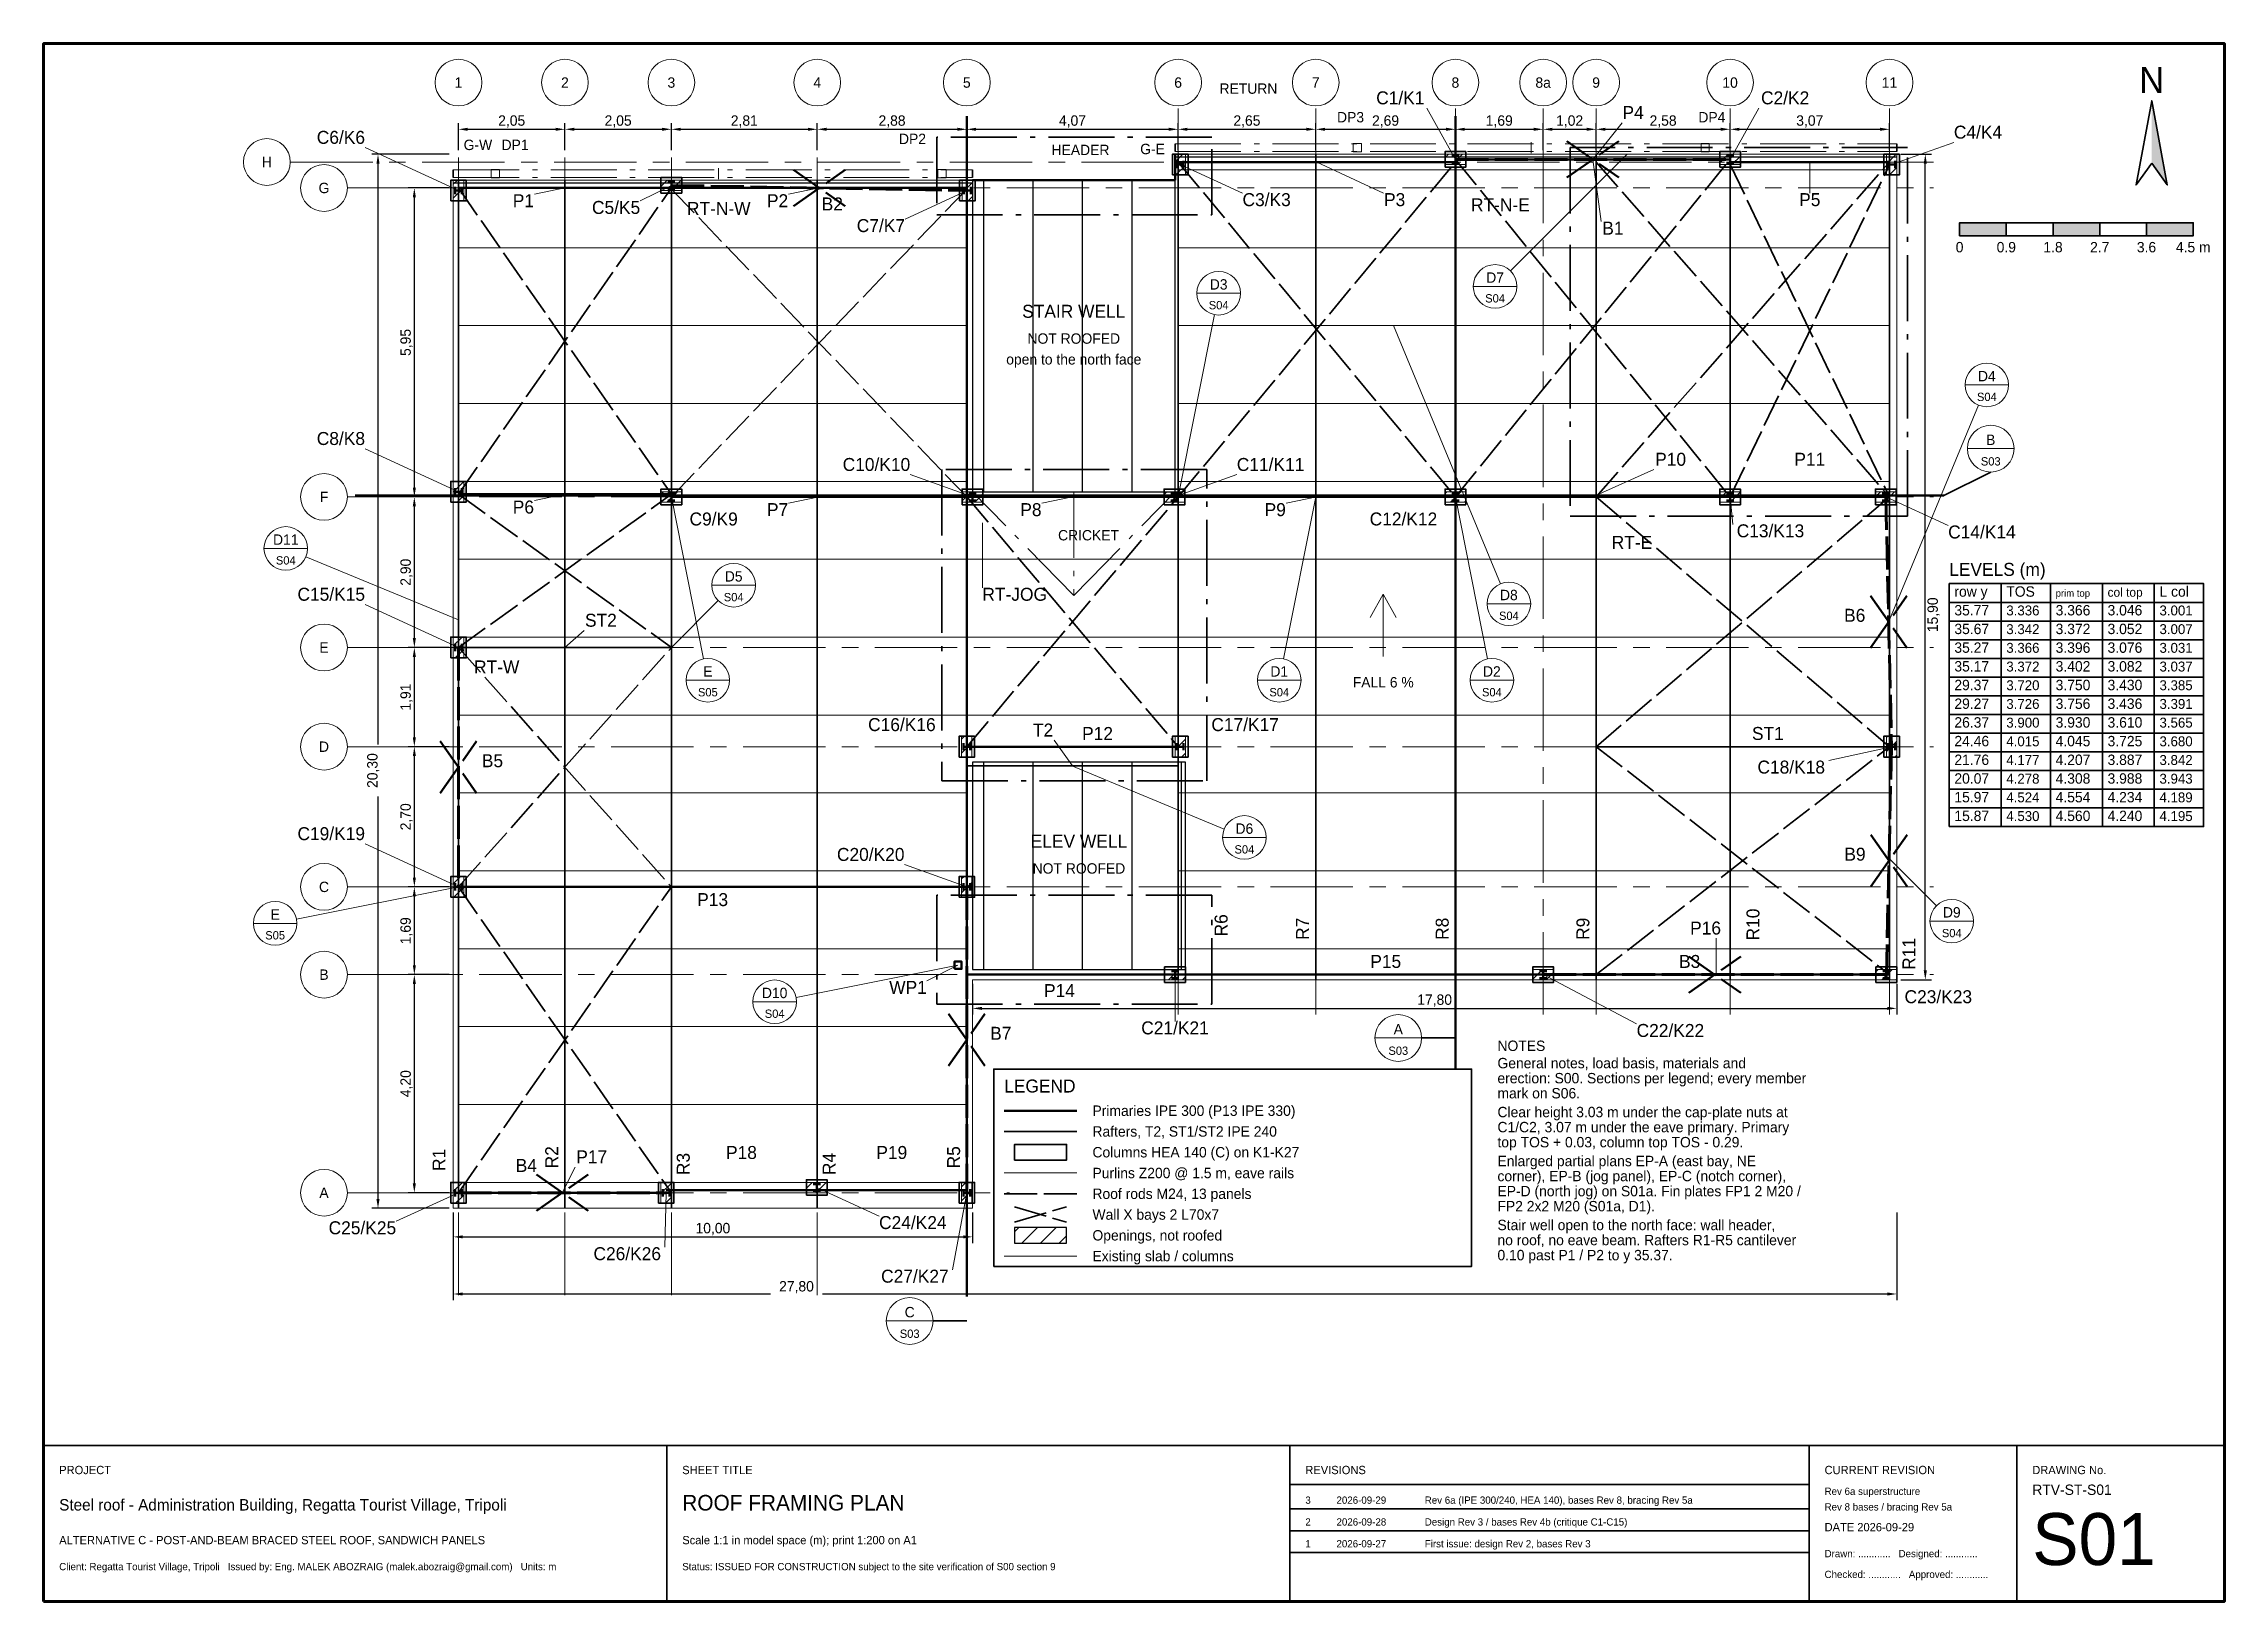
# Model space of a CAD drawing. Header units: metres. Extents: x 10 to 452, y 8 to 38.
# Drawn here: x 60 to 102, y 8 to 38 of the extents above; entities that cross this region are included whole.
import ezdxf
from ezdxf.enums import TextEntityAlignment as Align

# ---------------------------------------------------------------- set-up
doc = ezdxf.new("R2010")
doc.units = ezdxf.units.M
doc.header["$LTSCALE"] = 0.5
for name, pattern in [('CENTER', [5.08, 3.175, -0.635, 0.635, -0.635]), ('DASHDOT', [3.556, 2.54, -0.508, 0, -0.508]), ('DASHED', [1.524, 1.27, -0.254])]:
    doc.linetypes.add(name, pattern=pattern)
for name, color, linetype, lineweight in [('S-BRACE', 6, 'DASHED', 35), ('S-COL', 5, 'CONTINUOUS', 35), ('S-DETAIL', 7, 'CONTINUOUS', 25), ('S-DIM', 2, 'CONTINUOUS', 13), ('S-DRAIN', 4, 'DASHDOT', 18), ('S-EXIST', 8, 'CONTINUOUS', 15), ('S-GRID', 9, 'CENTER', 13), ('S-HATCH', 8, 'CONTINUOUS', 9), ('S-LEADER', 7, 'CONTINUOUS', 13), ('S-OPEN', 8, 'CONTINUOUS', 25), ('S-PRIM', 1, 'CONTINUOUS', 50), ('S-PURL', 4, 'CONTINUOUS', 15), ('S-RAFT', 3, 'CONTINUOUS', 35), ('S-TEXT-DIM', 7, 'CONTINUOUS', 18), ('S-TEXT-MEMBER', 7, 'CONTINUOUS', 18), ('S-TEXT-NOTE', 7, 'CONTINUOUS', 18), ('S-TITLE', 7, 'CONTINUOUS', 35)]:
    doc.layers.add(name, color=color, linetype=linetype, lineweight=lineweight)
doc.dimstyles.new('S-M', dxfattribs={"dimtxt": 0.2, "dimasz": 0.18, "dimexe": 0.12, "dimexo": 0.08, "dimgap": 0.05, "dimtad": 1, "dimzin": 0, "dimtxsty": 'Standard', "dimcen": 2.5, "dimclrd": 2, "dimclre": 2, "dimclrt": 7, "dimazin": 3, "dimtfac": 1, "dimtmove": 0, "dimatfit": 3, "dimlwd": -3})

msp = doc.modelspace()

# ---------------------------------------------------------------- texts
at = {"layer": 'S-TEXT-DIM'}
for s, p in [('1', (67.99, 37.25)), ('2', (70.04, 37.25)), ('3', (72.09, 37.25)), ('4', (74.9, 37.25)), ('5', (77.78, 37.25)), ('6', (81.85, 37.25)), ('7', (84.5, 37.25)), ('8', (87.19, 37.25)), ('8a', (88.88, 37.25)), ('9', (89.9, 37.25)), ('10', (92.48, 37.25)), ('11', (95.55, 37.25)), ('H', (64.3, 35.72)), ('G', (65.4, 35.22)), ('F', (65.4, 29.27)), ('E', (65.4, 26.37)), ('D', (65.4, 24.46)), ('C', (65.4, 21.76)), ('B', (65.4, 20.07)), ('A', (65.4, 15.87))]:
    msp.add_text(s, height=0.2, dxfattribs=at).set_placement(p, align=Align.MIDDLE_CENTER)
for s, height, p in [('RETURN', 0.2, (83.2042, 37.0342)), ('DP3', 0.2, (85.1706, 36.483)), ('DP4', 0.2, (92.1294, 36.483)), ('DP2', 0.2, (76.7343, 36.0657)), ('HEADER', 0.2, (79.9694, 35.853)), ('G-E', 0.2, (81.357, 35.8706)), ('0', 0.2, (96.9, 33.98)), ('0.9', 0.2, (97.8, 33.98)), ('1.8', 0.2, (98.7, 33.98)), ('2.7', 0.2, (99.6, 33.98)), ('3.6', 0.2, (100.5, 33.98)), ('4.5 m', 0.2, (101.4, 33.98)), ('D3', 0.2, (82.6304, 33.2631)), ('D7', 0.2, (87.9544, 33.3944)), ('S04', 0.16, (82.6304, 32.8831)), ('S04', 0.16, (87.9544, 33.0144)), ('D4', 0.2, (97.4251, 31.497)), ('S04', 0.16, (97.4251, 31.117)), ('B', 0.2, (97.5, 30.27)), ('S03', 0.16, (97.5, 29.875)), ('CRICKET', 0.2, (80.1247, 28.4325)), ('D11', 0.2, (64.664, 28.3477)), ('S04', 0.16, (64.664, 27.9677)), ('D5', 0.2, (73.29, 27.64)), ('S04', 0.16, (73.29, 27.26)), ('D8', 0.2, (88.2196, 27.2815)), ('S04', 0.16, (88.2196, 26.9015)), ('E', 0.2, (72.7923, 25.8092)), ('D1', 0.2, (83.7977, 25.8092)), ('FALL 6 %', 0.2, (85.8, 25.6)), ('D2', 0.2, (87.8923, 25.8092)), ('S05', 0.16, (72.7923, 25.4292)), ('S04', 0.16, (83.7977, 25.4292)), ('S04', 0.16, (87.8923, 25.4292)), ('D6', 0.2, (83.126, 22.7823)), ('S04', 0.16, (83.126, 22.4023)), ('E', 0.2, (64.4592, 21.1277)), ('D9', 0.2, (96.75, 21.17)), ('S05', 0.16, (64.4592, 20.7477)), ('S04', 0.16, (96.75, 20.79)), ('D10', 0.2, (74.0792, 19.6177)), ('S04', 0.16, (74.0792, 19.2377)), ('A', 0.2, (86.09, 18.92)), ('S03', 0.16, (86.09, 18.525)), ('C', 0.2, (76.68, 13.47)), ('S03', 0.16, (76.68, 13.075))]:
    msp.add_text(s, height=height, dxfattribs=at).set_placement(p, align=Align.CENTER)
for s, height, p in [('G-W', 0.2, (68.09, 35.95)), ('DP1', 0.2, (68.82, 35.95)), ('row y', 0.2, (96.8, 27.348)), ('TOS', 0.2, (97.8, 27.348)), ('prim top', 0.13708, (98.75, 27.348)), ('col top', 0.17173, (99.75, 27.348)), ('L col', 0.2, (100.75, 27.348)), ('35.77', 0.2, (96.8, 26.988)), ('3.336', 0.19099, (97.8, 26.988)), ('3.366', 0.2, (98.75, 26.988)), ('3.046', 0.2, (99.75, 26.988)), ('3.001', 0.19099, (100.75, 26.988)), ('35.67', 0.2, (96.8, 26.628)), ('35.27', 0.2, (96.8, 26.268)), ('3.342', 0.19099, (97.8, 26.628)), ('3.366', 0.19099, (97.8, 26.268)), ('3.372', 0.2, (98.75, 26.628)), ('3.396', 0.2, (98.75, 26.268)), ('3.052', 0.2, (99.75, 26.628)), ('3.076', 0.2, (99.75, 26.268)), ('3.007', 0.19099, (100.75, 26.628)), ('3.031', 0.19099, (100.75, 26.268)), ('35.17', 0.2, (96.8, 25.908)), ('3.372', 0.19099, (97.8, 25.908)), ('3.402', 0.2, (98.75, 25.908)), ('3.082', 0.2, (99.75, 25.908)), ('3.037', 0.19099, (100.75, 25.908)), ('29.37', 0.2, (96.8, 25.548)), ('3.720', 0.19099, (97.8, 25.548)), ('3.750', 0.2, (98.75, 25.548)), ('3.430', 0.2, (99.75, 25.548)), ('3.385', 0.19099, (100.75, 25.548)), ('29.27', 0.2, (96.8, 25.188)), ('3.726', 0.19099, (97.8, 25.188)), ('3.756', 0.2, (98.75, 25.188)), ('3.436', 0.2, (99.75, 25.188)), ('3.391', 0.19099, (100.75, 25.188)), ('26.37', 0.2, (96.8, 24.828)), ('3.900', 0.19099, (97.8, 24.828)), ('3.930', 0.2, (98.75, 24.828)), ('3.610', 0.2, (99.75, 24.828)), ('3.565', 0.19099, (100.75, 24.828)), ('24.46', 0.2, (96.8, 24.468)), ('4.015', 0.19099, (97.8, 24.468)), ('4.045', 0.2, (98.75, 24.468)), ('3.725', 0.2, (99.75, 24.468)), ('3.680', 0.19099, (100.75, 24.468)), ('21.76', 0.2, (96.8, 24.108)), ('20.07', 0.2, (96.8, 23.748)), ('4.177', 0.19099, (97.8, 24.108)), ('4.278', 0.19099, (97.8, 23.748)), ('4.207', 0.2, (98.75, 24.108)), ('4.308', 0.2, (98.75, 23.748)), ('3.887', 0.2, (99.75, 24.108)), ('3.988', 0.2, (99.75, 23.748)), ('3.842', 0.19099, (100.75, 24.108)), ('3.943', 0.19099, (100.75, 23.748)), ('15.97', 0.2, (96.8, 23.388)), ('4.524', 0.19099, (97.8, 23.388)), ('4.554', 0.2, (98.75, 23.388)), ('4.234', 0.2, (99.75, 23.388)), ('4.189', 0.19099, (100.75, 23.388)), ('15.87', 0.2, (96.8, 23.028)), ('4.530', 0.19099, (97.8, 23.028)), ('4.560', 0.2, (98.75, 23.028)), ('4.240', 0.2, (99.75, 23.028)), ('4.195', 0.19099, (100.75, 23.028))]:
    msp.add_text(s, height=height, dxfattribs=at).set_placement(p)
at = {"layer": 'S-TEXT-MEMBER'}
for s, p in [('C1/K1', (86.1293, 36.8307)), ('C2/K2', (93.5407, 36.8307)), ('P4', (90.6128, 36.5478)), ('P1', (69.24, 34.85)), ('P2', (74.135, 34.85)), ('B2', (75.19, 34.787)), ('P3', (86.02, 34.87)), ('P5', (94.015, 34.87)), ('B1', (90.2232, 34.3211)), ('P10', (91.335, 29.87)), ('P11', (94.015, 29.87)), ('P6', (69.24, 28.95)), ('P7', (74.135, 28.9)), ('P8', (79.015, 28.9)), ('P9', (83.72, 28.9)), ('C13/K13', (93.2578, 28.4922)), ('ST2', (70.7328, 26.77)), ('T2', (79.2493, 24.6557)), ('P12', (80.298, 24.5894)), ('ST1', (93.208, 24.5894)), ('C18/K18', (93.6581, 23.9424)), ('P13', (72.885, 21.39)), ('P16', (92.0079, 20.8427)), ('P15', (85.848, 20.1994)), ('B3', (91.702, 20.1994)), ('P14', (79.565, 19.637)), ('C21/K21', (81.79, 18.92)), ('B4', (69.2972, 16.27)), ('P17', (70.5557, 16.4357)), ('P18', (73.44, 16.52)), ('P19', (76.335, 16.52)), ('C26/K26', (71.24, 14.571)), ('C27/K27', (76.78, 14.1379))]:
    msp.add_text(s, height=0.25, dxfattribs=at).set_placement(p, align=Align.CENTER)
for s, p in [('C6/K6', (66.19, 36.07)), ('C5/K5', (71.49, 34.72)), ('C7/K7', (76.59, 34.37)), ('C8/K8', (66.19, 30.27)), ('C10/K10', (76.69, 29.77)), ('C12/K12', (86.84, 28.72)), ('C15/K15', (66.19, 27.27)), ('B6', (95.085, 26.865)), ('C16/K16', (77.18, 24.76)), ('C19/K19', (66.19, 22.66)), ('C20/K20', (76.58, 22.26)), ('B9', (95.09, 22.265)), ('WP1', (77.01, 19.7)), ('C25/K25', (66.79, 15.07))]:
    msp.add_text(s, height=0.25, dxfattribs=at).set_placement(p, align=Align.RIGHT)
for s, p in [('C4/K4', (96.79, 36.17)), ('RT-N-W', (72.39, 34.7)), ('C3/K3', (83.09, 34.87)), ('RT-N-E', (87.49, 34.77)), ('C11/K11', (82.98, 29.77)), ('C9/K9', (72.44, 28.72)), ('C14/K14', (96.68, 28.47)), ('RT-E', (90.2, 28.27)), ('RT-JOG', (78.08, 27.27)), ('RT-W', (68.29, 25.87)), ('C17/K17', (82.49, 24.76)), ('B5', (68.44, 24.065)), ('C23/K23', (95.84, 19.52)), ('B7', (78.23, 18.815)), ('C22/K22', (90.68, 18.87)), ('C24/K24', (76.09, 15.17))]:
    msp.add_text(s, height=0.25, dxfattribs=at).set_placement(p)
for s, p in [('R6', (82.8026, 21.02)), ('R7', (84.3706, 20.953)), ('R8', (87.0606, 20.953)), ('R9', (89.7706, 20.953)), ('R10', (93.0457, 21.0357)), ('R11', (96.05, 20.47)), ('R1', (67.74, 16.503)), ('R2', (69.9106, 16.553)), ('R3', (72.4436, 16.4236)), ('R4', (75.2536, 16.4236)), ('R5', (77.6506, 16.553))]:
    msp.add_text(s, height=0.25, rotation=90, dxfattribs=at).set_placement(p, align=Align.CENTER)
at = {"layer": 'S-TEXT-NOTE'}
for s, height, p in [('N', 0.5, (100.6, 37.05)), ('STAIR WELL', 0.25, (79.84, 32.72)), ('NOT ROOFED', 0.2, (79.84, 32.22)), ('open to the north face', 0.2, (79.84, 31.82)), ('ELEV WELL', 0.25, (79.94, 22.515)), ('NOT ROOFED', 0.2, (79.94, 22.015))]:
    msp.add_text(s, height=height, dxfattribs=at).set_placement(p, align=Align.CENTER)
for s, height, p in [('LEVELS (m)', 0.25, (96.7, 27.75)), ('NOTES', 0.2, (88, 18.6)), ('erection: S00. Sections per legend; every member', 0.2, (88, 17.9765)), ('General notes, load basis, materials and', 0.2, (88, 18.2665)), ('LEGEND', 0.25, (78.5, 17.8)), ('mark on S06.', 0.2, (88, 17.6865)), ('Primaries IPE 300 (P13 IPE 330)', 0.2, (80.2, 17.35)), ('Clear height 3.03 m under the cap-plate nuts at', 0.2, (88, 17.324)), ('C1/C2, 3.07 m under the eave primary. Primary', 0.2, (88, 17.034)), ('Rafters, T2, ST1/ST2 IPE 240', 0.2, (80.2, 16.95)), ('top TOS + 0.03, column top TOS - 0.29.', 0.2, (88, 16.744)), ('Columns HEA 140 (C) on K1-K27', 0.2, (80.2, 16.55)), ('Enlarged partial plans EP-A (east bay, NE', 0.2, (88, 16.3815)), ('Purlins Z200 @ 1.5 m, eave rails', 0.2, (80.2, 16.15)), ('Roof rods M24, 13 panels', 0.2, (80.2, 15.75)), ('corner), EP-B (jog panel), EP-C (notch corner),', 0.2, (88, 16.0915)), ('EP-D (north jog) on S01a. Fin plates FP1 2 M20 /', 0.2, (88, 15.8015)), ('Wall X bays 2 L70x7', 0.2, (80.2, 15.35)), ('FP2 2x2 M20 (S01a, D1).', 0.2, (88, 15.5115)), ('Openings, not roofed', 0.2, (80.2, 14.95)), ('Stair well open to the north face: wall header,', 0.2, (88, 15.149)), ('Existing slab / columns', 0.2, (80.2, 14.55)), ('0.10 past P1 / P2 to y 35.37.', 0.2, (88, 14.569)), ('no roof, no eave beam. Rafters R1-R5 cantilever', 0.2, (88, 14.859)), ('PROJECT', 0.16, (60.3, 10.45)), ('SHEET TITLE', 0.16, (72.3, 10.45)), ('REVISIONS', 0.16, (84.3, 10.45)), ('CURRENT REVISION', 0.16, (94.3, 10.45)), ('DRAWING No.', 0.16, (98.3, 10.45)), ('Rev 6a superstructure', 0.14, (94.3, 10.05)), ('RTV-ST-S01', 0.2, (98.3, 10.05)), ('Steel roof - Administration Building, Regatta Tourist Village, Tripoli', 0.22, (60.3, 9.75)), ('ROOF FRAMING PLAN', 0.3, (72.3, 9.75)), ('3', 0.14, (84.3, 9.88)), ('2026-09-29', 0.14, (84.9, 9.88)), ('Rev 6a (IPE 300/240, HEA 140), bases Rev 8, bracing Rev 5a', 0.14, (86.6, 9.88)), ('Rev 8 bases / bracing Rev 5a', 0.14, (94.3, 9.75)), ('S01', 1, (98.3, 8.7)), ('ALTERNATIVE C - POST-AND-BEAM BRACED STEEL ROOF, SANDWICH PANELS', 0.16, (60.3, 9.1)), ('Scale 1:1 in model space (m); print 1:200 on A1', 0.16, (72.3, 9.1)), ('2', 0.14, (84.3, 9.46)), ('2026-09-28', 0.14, (84.9, 9.46)), ('Design Rev 3 / bases Rev 4b (critique C1-C15)', 0.14, (86.6, 9.46)), ('DATE 2026-09-29', 0.16, (94.3, 9.35)), ('1', 0.14, (84.3, 9.04)), ('2026-09-27', 0.14, (84.9, 9.04)), ('First issue: design Rev 2, bases Rev 3', 0.14, (86.6, 9.04)), ('Drawn: ............   Designed: ............', 0.14, (94.3, 8.85)), ('Client: Regatta Tourist Village, Tripoli   Issued by: Eng. MALEK ABOZRAIG (malek.abozraig@gmail.com)   Units: m', 0.14, (60.3, 8.6)), ('Status: ISSUED FOR CONSTRUCTION subject to the site verification of S00 section 9', 0.14, (72.3, 8.6)), ('Checked: ............   Approved: ............', 0.14, (94.3, 8.45))]:
    msp.add_text(s, height=height, dxfattribs=at).set_placement(p)

# ---------------------------------------------------------------- dimensions: what is measured, and where the dimension line sits
at = {"layer": 'S-DIM'}
for base, p1, p2 in [((67.99, 36.35), (67.99, 35.87), (70.04, 35.87)), ((70.04, 36.35), (70.04, 35.87), (72.09, 35.87)), ((72.09, 36.35), (72.09, 35.87), (74.9, 35.87)), ((74.9, 36.35), (74.9, 35.87), (77.78, 35.87)), ((77.78, 36.35), (77.78, 35.87), (81.85, 35.87)), ((81.85, 36.35), (81.85, 35.87), (84.5, 35.87)), ((84.5, 36.35), (84.5, 35.87), (87.19, 35.87)), ((87.19, 36.35), (87.19, 35.87), (88.88, 35.87)), ((88.88, 36.35), (88.88, 35.87), (89.9, 35.87)), ((89.9, 36.35), (89.9, 35.87), (92.48, 35.87)), ((92.48, 36.35), (92.48, 35.87), (95.55, 35.87)), ((77.89, 19.42), (77.89, 19.97), (95.69, 19.97)), ((67.89, 15.02), (67.89, 15.57), (77.89, 15.57))]:
    msp.add_linear_dim(base=base, p1=p1, p2=p2, dimstyle='S-M', override={"dimtxt": 0.2}, dxfattribs=at).render()
for base, p1, p2, location in [((66.44, 15.57), (67.89, 15.57), (67.89, 35.87), (66.35, 24)), ((96.24, 19.97), (95.69, 19.97), (95.69, 35.87), (96.4, 27))]:
    msp.add_linear_dim(base=base, p1=p1, p2=p2, angle=90, location=location, dimstyle='S-M', override={"dimtxt": 0.2, "dimtmove": 2}, dxfattribs=at).render()
for base, p1, p2 in [((67.14, 29.27), (67.89, 29.27), (67.89, 35.22)), ((67.14, 26.37), (67.89, 26.37), (67.89, 29.27)), ((67.14, 24.46), (67.89, 24.46), (67.89, 26.37)), ((67.14, 21.76), (67.89, 21.76), (67.89, 24.46)), ((67.14, 20.07), (67.89, 20.07), (67.89, 21.76)), ((67.14, 15.87), (67.89, 15.87), (67.89, 20.07))]:
    msp.add_linear_dim(base=base, p1=p1, p2=p2, angle=90, dimstyle='S-M', override={"dimtxt": 0.2}, dxfattribs=at).render()
msp.add_linear_dim(base=(67.89, 13.92), p1=(67.89, 15.57), p2=(95.69, 15.57), location=(74.5, 14.05), dimstyle='S-M', override={"dimtxt": 0.2, "dimtmove": 2}, dxfattribs=at).render()

# ---------------------------------------------------------------- hatches: boundary and pattern name
at = {"layer": 'S-EXIST'}
h = msp.add_hatch(dxfattribs=at)
h.set_pattern_fill('ANSI31', scale=0.06)
h.paths.add_polyline_path([(81.79, 35.47), (81.99, 35.47), (81.99, 35.87), (81.79, 35.87)])
h = msp.add_hatch(dxfattribs=at)
h.set_pattern_fill('ANSI31', scale=0.06)
h.paths.add_polyline_path([(86.99, 35.67), (87.39, 35.67), (87.39, 35.87), (86.99, 35.87)])
h = msp.add_hatch(dxfattribs=at)
h.set_pattern_fill('ANSI31', scale=0.06)
h.paths.add_polyline_path([(92.28, 35.67), (92.68, 35.67), (92.68, 35.87), (92.28, 35.87)])
h = msp.add_hatch(dxfattribs=at)
h.set_pattern_fill('ANSI31', scale=0.06)
h.paths.add_polyline_path([(95.49, 35.47), (95.69, 35.47), (95.69, 35.87), (95.49, 35.87)])
h = msp.add_hatch(dxfattribs=at)
h.set_pattern_fill('ANSI31', scale=0.06)
h.paths.add_polyline_path([(67.89, 34.97), (68.09, 34.97), (68.09, 35.37), (67.89, 35.37)])
h = msp.add_hatch(dxfattribs=at)
h.set_pattern_fill('ANSI31', scale=0.06)
h.paths.add_polyline_path([(71.89, 35.17), (72.29, 35.17), (72.29, 35.37), (71.89, 35.37)])
h = msp.add_hatch(dxfattribs=at)
h.set_pattern_fill('ANSI31', scale=0.06)
h.paths.add_polyline_path([(77.69, 34.97), (77.89, 34.97), (77.89, 35.37), (77.69, 35.37)])
h = msp.add_hatch(dxfattribs=at)
h.set_pattern_fill('ANSI31', scale=0.06)
h.paths.add_polyline_path([(67.89, 29.17), (68.09, 29.17), (68.09, 29.57), (67.89, 29.57)])
h = msp.add_hatch(dxfattribs=at)
h.set_pattern_fill('ANSI31', scale=0.06)
h.paths.add_polyline_path([(71.89, 29.17), (72.29, 29.17), (72.29, 29.37), (71.89, 29.37)])
h = msp.add_hatch(dxfattribs=at)
h.set_pattern_fill('ANSI31', scale=0.06)
h.paths.add_polyline_path([(77.69, 29.17), (78.09, 29.17), (78.09, 29.37), (77.69, 29.37)])
h = msp.add_hatch(dxfattribs=at)
h.set_pattern_fill('ANSI31', scale=0.06)
h.paths.add_polyline_path([(81.58, 29.17), (81.98, 29.17), (81.98, 29.37), (81.58, 29.37)])
h = msp.add_hatch(dxfattribs=at)
h.set_pattern_fill('ANSI31', scale=0.06)
h.paths.add_polyline_path([(86.99, 29.17), (87.39, 29.17), (87.39, 29.37), (86.99, 29.37)])
h = msp.add_hatch(dxfattribs=at)
h.set_pattern_fill('ANSI31', scale=0.06)
h.paths.add_polyline_path([(92.28, 29.17), (92.68, 29.17), (92.68, 29.37), (92.28, 29.37)])
h = msp.add_hatch(dxfattribs=at)
h.set_pattern_fill('ANSI31', scale=0.06)
h.paths.add_polyline_path([(95.28, 29.17), (95.68, 29.17), (95.68, 29.37), (95.28, 29.37)])
h = msp.add_hatch(dxfattribs=at)
h.set_pattern_fill('ANSI31', scale=0.06)
h.paths.add_polyline_path([(67.89, 26.17), (68.09, 26.17), (68.09, 26.57), (67.89, 26.57)])
h = msp.add_hatch(dxfattribs=at)
h.set_pattern_fill('ANSI31', scale=0.06)
h.paths.add_polyline_path([(77.68, 24.26), (77.88, 24.26), (77.88, 24.66), (77.68, 24.66)])
h = msp.add_hatch(dxfattribs=at)
h.set_pattern_fill('ANSI31', scale=0.06)
h.paths.add_polyline_path([(81.79, 24.26), (81.99, 24.26), (81.99, 24.66), (81.79, 24.66)])
h = msp.add_hatch(dxfattribs=at)
h.set_pattern_fill('ANSI31', scale=0.06)
h.paths.add_polyline_path([(95.49, 24.26), (95.69, 24.26), (95.69, 24.66), (95.49, 24.66)])
h = msp.add_hatch(dxfattribs=at)
h.set_pattern_fill('ANSI31', scale=0.06)
h.paths.add_polyline_path([(67.89, 21.56), (68.09, 21.56), (68.09, 21.96), (67.89, 21.96)])
h = msp.add_hatch(dxfattribs=at)
h.set_pattern_fill('ANSI31', scale=0.06)
h.paths.add_polyline_path([(77.68, 21.56), (77.88, 21.56), (77.88, 21.96), (77.68, 21.96)])
h = msp.add_hatch(dxfattribs=at)
h.set_pattern_fill('ANSI31', scale=0.06)
h.paths.add_polyline_path([(81.59, 19.97), (81.99, 19.97), (81.99, 20.17), (81.59, 20.17)])
h = msp.add_hatch(dxfattribs=at)
h.set_pattern_fill('ANSI31', scale=0.06)
h.paths.add_polyline_path([(88.68, 19.97), (89.08, 19.97), (89.08, 20.17), (88.68, 20.17)])
h = msp.add_hatch(dxfattribs=at)
h.set_pattern_fill('ANSI31', scale=0.06)
h.paths.add_polyline_path([(95.29, 19.97), (95.69, 19.97), (95.69, 20.17), (95.29, 20.17)])
h = msp.add_hatch(dxfattribs=at)
h.set_pattern_fill('ANSI31', scale=0.06)
h.paths.add_polyline_path([(67.89, 15.67), (68.09, 15.67), (68.09, 16.07), (67.89, 16.07)])
h = msp.add_hatch(dxfattribs=at)
h.set_pattern_fill('ANSI31', scale=0.06)
h.paths.add_polyline_path([(71.89, 15.67), (72.09, 15.67), (72.09, 16.07), (71.89, 16.07)])
h = msp.add_hatch(dxfattribs=at)
h.set_pattern_fill('ANSI31', scale=0.06)
h.paths.add_polyline_path([(74.69, 15.87), (75.09, 15.87), (75.09, 16.07), (74.69, 16.07)])
h = msp.add_hatch(dxfattribs=at)
h.set_pattern_fill('ANSI31', scale=0.06)
h.paths.add_polyline_path([(77.68, 15.67), (77.88, 15.67), (77.88, 16.07), (77.68, 16.07)])
at = {"layer": 'S-HATCH'}
h = msp.add_hatch(color=7, dxfattribs=at)
h.dxf.hatch_style = 1
h.paths.add_polyline_path([(100.6, 35.7), (100.6, 36.9), (100.9, 35.28)])
h = msp.add_hatch(color=7, dxfattribs=at)
h.dxf.hatch_style = 1
h.paths.add_polyline_path([(96.9, 34.3), (97.8, 34.3), (97.8, 34.55), (96.9, 34.55)])
h = msp.add_hatch(color=7, dxfattribs=at)
h.dxf.hatch_style = 1
h.paths.add_polyline_path([(98.7, 34.3), (99.6, 34.3), (99.6, 34.55), (98.7, 34.55)])
h = msp.add_hatch(color=7, dxfattribs=at)
h.dxf.hatch_style = 1
h.paths.add_polyline_path([(100.5, 34.3), (101.4, 34.3), (101.4, 34.55), (100.5, 34.55)])
h = msp.add_hatch(dxfattribs=at)
h.set_pattern_fill('ANSI31', scale=0.08)
h.paths.add_polyline_path([(78.7, 14.9), (79.7, 14.9), (79.7, 15.2), (78.7, 15.2)])
at = {"layer": 'S-OPEN'}
h = msp.add_hatch(dxfattribs=at)
h.set_pattern_fill('ANSI31', scale=0.3, angle=45)
h.paths.add_polyline_path([(77.89, 29.37), (81.79, 29.37), (81.79, 35.37), (77.89, 35.37)])
h = msp.add_hatch(dxfattribs=at)
h.set_pattern_fill('ANSI31', scale=0.3, angle=45)
h.paths.add_polyline_path([(77.89, 20.17), (81.99, 20.17), (81.99, 24.16), (77.89, 24.16)])

# ---------------------------------------------------------------- linework, layer by layer
at = {"layer": 'S-BRACE', "lineweight": 50}
for p, q in [((89.335, 35.42), (90.335, 36.12)), ((89.335, 36.12), (90.335, 35.42)), ((74.44, 34.87), (75.44, 35.57)), ((74.44, 35.57), (75.44, 34.87)), ((95.185, 26.365), (95.885, 27.365)), ((95.185, 27.365), (95.885, 26.365)), ((67.64, 23.565), (68.34, 24.565)), ((67.64, 24.565), (68.34, 23.565)), ((95.19, 21.765), (95.89, 22.765)), ((95.19, 22.765), (95.89, 21.765)), ((91.685, 19.72), (92.685, 20.42)), ((91.685, 20.42), (92.685, 19.72)), ((77.43, 18.315), (78.13, 19.315)), ((77.43, 19.315), (78.13, 18.315)), ((69.49, 15.52), (70.49, 16.22)), ((69.49, 16.22), (70.49, 15.52))]:
    msp.add_line(p, q, dxfattribs=at)
at = {"layer": 'S-BRACE'}
for p, q in [((81.85, 29.27), (87.19, 35.72)), ((81.85, 35.72), (87.19, 29.27)), ((87.19, 29.27), (92.48, 35.77)), ((87.19, 35.77), (92.48, 29.27)), ((89.9, 29.27), (95.55, 35.72)), ((89.9, 35.72), (95.55, 29.27)), ((92.48, 29.27), (95.55, 35.67)), ((92.48, 35.67), (95.55, 29.27)), ((67.99, 29.32), (72.09, 35.22)), ((67.99, 35.22), (72.09, 29.32)), ((67.99, 29.32), (72.09, 35.22)), ((67.99, 35.22), (72.09, 29.32)), ((72.09, 29.27), (77.78, 35.2)), ((72.09, 35.2), (77.78, 29.27)), ((67.99, 26.37), (72.09, 29.32)), ((67.99, 29.32), (72.09, 26.37)), ((77.78, 24.46), (81.85, 29.27)), ((77.78, 29.27), (81.85, 24.46)), ((89.9, 24.46), (95.55, 29.27)), ((89.9, 29.27), (95.55, 24.46)), ((67.99, 21.76), (72.09, 26.37)), ((67.99, 26.37), (72.09, 21.76)), ((89.9, 20.07), (95.55, 24.46)), ((89.9, 24.46), (95.55, 20.07)), ((67.99, 15.87), (72.09, 21.76)), ((67.99, 21.76), (72.09, 15.87)), ((78.7, 15.3), (79.7, 15.6)), ((78.7, 15.6), (79.7, 15.3))]:
    msp.add_line(p, q, dxfattribs=at)
at = {"layer": 'S-BRACE', "lineweight": 70}
for p, q in [((87.19, 35.77), (92.48, 35.77)), ((72.09, 35.27), (77.79, 35.17)), ((95.48, 29.27), (95.59, 24.46)), ((67.99, 26.37), (67.99, 21.76)), ((95.59, 24.46), (95.49, 20.07)), ((77.78, 21.76), (77.78, 15.87)), ((88.88, 20.07), (95.49, 20.07)), ((67.99, 15.87), (71.99, 15.87))]:
    msp.add_line(p, q, dxfattribs=at)
at = {"layer": 'S-BRACE', "linetype": 'DASHED'}
msp.add_line((78.5, 15.85), (79.9, 15.85), dxfattribs=at)
at = {"layer": 'S-COL', "lineweight": 50}
for p, q in [((81.8235, 35.6), (81.8235, 35.74)), ((81.9565, 35.6), (81.9565, 35.74)), ((87.12, 35.8365), (87.26, 35.8365)), ((87.12, 35.7035), (87.26, 35.7035)), ((87.19, 35.7035), (87.19, 35.8365)), ((92.41, 35.8365), (92.55, 35.8365)), ((92.41, 35.7035), (92.55, 35.7035)), ((92.48, 35.7035), (92.48, 35.8365)), ((95.5235, 35.6), (95.5235, 35.74)), ((95.6565, 35.6), (95.6565, 35.74)), ((72.02, 35.3365), (72.16, 35.3365)), ((72.09, 35.2035), (72.09, 35.3365)), ((81.8235, 35.67), (81.9565, 35.67)), ((95.5235, 35.67), (95.6565, 35.67)), ((67.9235, 35.1), (67.9235, 35.24)), ((67.9235, 35.17), (68.0565, 35.17)), ((68.0565, 35.1), (68.0565, 35.24)), ((72.02, 35.2035), (72.16, 35.2035)), ((77.7235, 35.1), (77.7235, 35.24)), ((77.7235, 35.17), (77.8565, 35.17)), ((77.8565, 35.1), (77.8565, 35.24)), ((67.9235, 29.3), (67.9235, 29.44)), ((68.0565, 29.3), (68.0565, 29.44)), ((67.9235, 29.37), (68.0565, 29.37)), ((72.02, 29.3365), (72.16, 29.3365)), ((72.02, 29.2035), (72.16, 29.2035)), ((72.09, 29.2035), (72.09, 29.3365)), ((77.82, 29.3365), (77.96, 29.3365)), ((77.82, 29.2035), (77.96, 29.2035)), ((77.89, 29.2035), (77.89, 29.3365)), ((81.71, 29.3365), (81.85, 29.3365)), ((81.71, 29.2035), (81.85, 29.2035)), ((81.78, 29.2035), (81.78, 29.3365)), ((87.12, 29.3365), (87.26, 29.3365)), ((87.12, 29.2035), (87.26, 29.2035)), ((87.19, 29.2035), (87.19, 29.3365)), ((92.41, 29.3365), (92.55, 29.3365)), ((92.41, 29.2035), (92.55, 29.2035)), ((92.48, 29.2035), (92.48, 29.3365)), ((95.41, 29.3365), (95.55, 29.3365)), ((95.41, 29.2035), (95.55, 29.2035)), ((95.48, 29.2035), (95.48, 29.3365)), ((67.9235, 26.3), (67.9235, 26.44)), ((67.9235, 26.37), (68.0565, 26.37)), ((68.0565, 26.3), (68.0565, 26.44)), ((77.7135, 24.39), (77.7135, 24.53)), ((77.7135, 24.46), (77.8465, 24.46)), ((77.8465, 24.39), (77.8465, 24.53)), ((81.8235, 24.39), (81.8235, 24.53)), ((81.8235, 24.46), (81.9565, 24.46)), ((81.9565, 24.39), (81.9565, 24.53)), ((95.5235, 24.39), (95.5235, 24.53)), ((95.5235, 24.46), (95.6565, 24.46)), ((95.6565, 24.39), (95.6565, 24.53)), ((67.9235, 21.69), (67.9235, 21.83)), ((67.9235, 21.76), (68.0565, 21.76)), ((68.0565, 21.69), (68.0565, 21.83)), ((77.7135, 21.69), (77.7135, 21.83)), ((77.7135, 21.76), (77.8465, 21.76)), ((77.8465, 21.69), (77.8465, 21.83)), ((81.72, 20.1365), (81.86, 20.1365)), ((81.72, 20.0035), (81.86, 20.0035)), ((81.79, 20.0035), (81.79, 20.1365)), ((88.81, 20.1365), (88.95, 20.1365)), ((88.81, 20.0035), (88.95, 20.0035)), ((88.88, 20.0035), (88.88, 20.1365)), ((95.42, 20.1365), (95.56, 20.1365)), ((95.42, 20.0035), (95.56, 20.0035)), ((95.49, 20.0035), (95.49, 20.1365)), ((74.82, 16.0365), (74.96, 16.0365)), ((74.89, 15.9035), (74.89, 16.0365)), ((67.9235, 15.8), (67.9235, 15.94)), ((67.9235, 15.87), (68.0565, 15.87)), ((68.0565, 15.8), (68.0565, 15.94)), ((71.9235, 15.8), (71.9235, 15.94)), ((71.9235, 15.87), (72.0565, 15.87)), ((72.0565, 15.8), (72.0565, 15.94)), ((74.82, 15.9035), (74.96, 15.9035)), ((77.7135, 15.8), (77.7135, 15.94)), ((77.7135, 15.87), (77.8465, 15.87)), ((77.8465, 15.8), (77.8465, 15.94))]:
    msp.add_line(p, q, dxfattribs=at)
at = {"layer": 'S-COL'}
for points in [[(81.74, 35.47), (82.04, 35.47), (82.04, 35.87), (81.74, 35.87)], [(86.99, 35.62), (87.39, 35.62), (87.39, 35.92), (86.99, 35.92)], [(92.28, 35.62), (92.68, 35.62), (92.68, 35.92), (92.28, 35.92)], [(95.44, 35.47), (95.74, 35.47), (95.74, 35.87), (95.44, 35.87)], [(67.84, 34.97), (68.14, 34.97), (68.14, 35.37), (67.84, 35.37)], [(71.89, 35.12), (72.29, 35.12), (72.29, 35.42), (71.89, 35.42)], [(77.64, 34.97), (77.94, 34.97), (77.94, 35.37), (77.64, 35.37)], [(67.84, 29.17), (68.14, 29.17), (68.14, 29.57), (67.84, 29.57)], [(71.89, 29.12), (72.29, 29.12), (72.29, 29.42), (71.89, 29.42)], [(77.69, 29.12), (78.09, 29.12), (78.09, 29.42), (77.69, 29.42)], [(81.58, 29.12), (81.98, 29.12), (81.98, 29.42), (81.58, 29.42)], [(86.99, 29.12), (87.39, 29.12), (87.39, 29.42), (86.99, 29.42)], [(92.28, 29.12), (92.68, 29.12), (92.68, 29.42), (92.28, 29.42)], [(95.28, 29.12), (95.68, 29.12), (95.68, 29.42), (95.28, 29.42)], [(67.84, 26.17), (68.14, 26.17), (68.14, 26.57), (67.84, 26.57)], [(77.63, 24.26), (77.93, 24.26), (77.93, 24.66), (77.63, 24.66)], [(81.74, 24.26), (82.04, 24.26), (82.04, 24.66), (81.74, 24.66)], [(95.44, 24.26), (95.74, 24.26), (95.74, 24.66), (95.44, 24.66)], [(67.84, 21.56), (68.14, 21.56), (68.14, 21.96), (67.84, 21.96)], [(77.63, 21.56), (77.93, 21.56), (77.93, 21.96), (77.63, 21.96)], [(81.59, 19.92), (81.99, 19.92), (81.99, 20.22), (81.59, 20.22)], [(88.68, 19.92), (89.08, 19.92), (89.08, 20.22), (88.68, 20.22)], [(95.29, 19.92), (95.69, 19.92), (95.69, 20.22), (95.29, 20.22)], [(78.7, 16.5), (79.7, 16.5), (79.7, 16.8), (78.7, 16.8)], [(67.84, 15.67), (68.14, 15.67), (68.14, 16.07), (67.84, 16.07)], [(71.84, 15.67), (72.14, 15.67), (72.14, 16.07), (71.84, 16.07)], [(74.69, 15.82), (75.09, 15.82), (75.09, 16.12), (74.69, 16.12)], [(77.63, 15.67), (77.93, 15.67), (77.93, 16.07), (77.63, 16.07)]]:
    msp.add_lwpolyline(points, close=True, dxfattribs=at)
at = {"layer": 'S-COL', "lineweight": 50}
msp.add_lwpolyline([(77.54, 20.18), (77.68, 20.18), (77.68, 20.32), (77.54, 20.32)], close=True, dxfattribs=at)
at = {"layer": 'S-DETAIL', "lineweight": 50}
msp.add_line((81.79, 35.37), (81.79, 35.87), dxfattribs=at)
at = {"layer": 'S-DIM'}
for p, q in [((82.2104, 33.1931), (83.0504, 33.1931)), ((87.5344, 33.3244), (88.3744, 33.3244)), ((97.0051, 31.427), (97.8451, 31.427)), ((97.05, 30.2), (97.95, 30.2)), ((64.244, 28.2777), (65.084, 28.2777)), ((72.87, 27.57), (73.71, 27.57)), ((87.7996, 27.2115), (88.6396, 27.2115)), ((72.3723, 25.7392), (73.2123, 25.7392)), ((83.3777, 25.7392), (84.2177, 25.7392)), ((87.4723, 25.7392), (88.3123, 25.7392)), ((82.706, 22.7123), (83.546, 22.7123)), ((64.0392, 21.0577), (64.8792, 21.0577)), ((96.33, 21.1), (97.17, 21.1)), ((73.6592, 19.5477), (74.4992, 19.5477)), ((85.64, 18.85), (86.54, 18.85)), ((76.23, 13.4), (77.13, 13.4))]:
    msp.add_line(p, q, dxfattribs=at)
for centre, radius in [((67.99, 37.25), 0.45), ((70.04, 37.25), 0.45), ((72.09, 37.25), 0.45), ((74.9, 37.25), 0.45), ((77.78, 37.25), 0.45), ((81.85, 37.25), 0.45), ((84.5, 37.25), 0.45), ((87.19, 37.25), 0.45), ((88.88, 37.25), 0.45), ((89.9, 37.25), 0.45), ((92.48, 37.25), 0.45), ((95.55, 37.25), 0.45), ((64.3, 35.72), 0.45), ((65.4, 35.22), 0.45), ((82.6304, 33.1931), 0.42), ((87.9544, 33.3244), 0.42), ((97.4251, 31.427), 0.42), ((97.5, 30.2), 0.45), ((65.4, 29.27), 0.45), ((64.664, 28.2777), 0.42), ((73.29, 27.57), 0.42), ((88.2196, 27.2115), 0.42), ((65.4, 26.37), 0.45), ((72.7923, 25.7392), 0.42), ((83.7977, 25.7392), 0.42), ((87.8923, 25.7392), 0.42), ((65.4, 24.46), 0.45), ((83.126, 22.7123), 0.42), ((65.4, 21.76), 0.45), ((64.4592, 21.0577), 0.42), ((96.75, 21.1), 0.42), ((65.4, 20.07), 0.45), ((74.0792, 19.5477), 0.42), ((86.09, 18.85), 0.45), ((65.4, 15.87), 0.45), ((76.68, 13.4), 0.45)]:
    msp.add_circle(centre, radius, dxfattribs=at)
at = {"layer": 'S-DRAIN'}
for p, q in [((81.79, 36.07), (95.69, 36.07)), ((81.79, 35.92), (95.69, 35.92)), ((88.65, 35.89), (88.65, 36.1)), ((67.89, 35.57), (77.89, 35.57)), ((67.89, 35.42), (77.89, 35.42)), ((73, 35.39), (73, 35.6)), ((79.84, 27.37), (77.89, 29.37)), ((79.84, 29.37), (79.84, 27.37)), ((79.84, 27.37), (81.79, 29.37))]:
    msp.add_line(p, q, dxfattribs=at)
at = {"layer": 'S-DRAIN', "lineweight": 35}
for p, q in [((81.79, 35.92), (81.79, 36.07)), ((95.69, 35.92), (95.69, 36.07)), ((67.89, 35.42), (67.89, 35.57)), ((77.89, 35.42), (77.89, 35.57))]:
    msp.add_line(p, q, dxfattribs=at)
at = {"layer": 'S-DRAIN'}
for points in [[(85.22, 35.915), (85.38, 35.915), (85.38, 36.075), (85.22, 36.075)], [(91.92, 35.915), (92.08, 35.915), (92.08, 36.075), (91.92, 36.075)], [(68.62, 35.415), (68.78, 35.415), (68.78, 35.575), (68.62, 35.575)], [(77.22, 35.415), (77.38, 35.415), (77.38, 35.575), (77.22, 35.575)]]:
    msp.add_lwpolyline(points, close=True, dxfattribs=at)
at = {"layer": 'S-EXIST'}
for p, q in [((95.69, 35.87), (81.79, 35.87)), ((81.79, 35.87), (81.79, 35.37)), ((95.69, 19.97), (95.69, 35.87)), ((81.79, 35.37), (67.89, 35.37)), ((67.89, 35.37), (67.89, 15.57)), ((77.89, 15.57), (77.89, 19.97)), ((77.89, 19.97), (95.69, 19.97)), ((67.89, 15.57), (77.89, 15.57)), ((78.5, 14.65), (79.9, 14.65))]:
    msp.add_line(p, q, dxfattribs=at)
for points in [[(81.79, 35.47), (81.99, 35.47), (81.99, 35.87), (81.79, 35.87)], [(86.99, 35.67), (87.39, 35.67), (87.39, 35.87), (86.99, 35.87)], [(92.28, 35.67), (92.68, 35.67), (92.68, 35.87), (92.28, 35.87)], [(95.49, 35.47), (95.69, 35.47), (95.69, 35.87), (95.49, 35.87)], [(67.89, 34.97), (68.09, 34.97), (68.09, 35.37), (67.89, 35.37)], [(71.89, 35.17), (72.29, 35.17), (72.29, 35.37), (71.89, 35.37)], [(77.69, 34.97), (77.89, 34.97), (77.89, 35.37), (77.69, 35.37)], [(67.89, 29.17), (68.09, 29.17), (68.09, 29.57), (67.89, 29.57)], [(71.89, 29.17), (72.29, 29.17), (72.29, 29.37), (71.89, 29.37)], [(77.69, 29.17), (78.09, 29.17), (78.09, 29.37), (77.69, 29.37)], [(81.58, 29.17), (81.98, 29.17), (81.98, 29.37), (81.58, 29.37)], [(86.99, 29.17), (87.39, 29.17), (87.39, 29.37), (86.99, 29.37)], [(92.28, 29.17), (92.68, 29.17), (92.68, 29.37), (92.28, 29.37)], [(95.28, 29.17), (95.68, 29.17), (95.68, 29.37), (95.28, 29.37)], [(67.89, 26.17), (68.09, 26.17), (68.09, 26.57), (67.89, 26.57)], [(77.68, 24.26), (77.88, 24.26), (77.88, 24.66), (77.68, 24.66)], [(81.79, 24.26), (81.99, 24.26), (81.99, 24.66), (81.79, 24.66)], [(95.49, 24.26), (95.69, 24.26), (95.69, 24.66), (95.49, 24.66)], [(67.89, 21.56), (68.09, 21.56), (68.09, 21.96), (67.89, 21.96)], [(77.68, 21.56), (77.88, 21.56), (77.88, 21.96), (77.68, 21.96)], [(81.59, 19.97), (81.99, 19.97), (81.99, 20.17), (81.59, 20.17)], [(88.68, 19.97), (89.08, 19.97), (89.08, 20.17), (88.68, 20.17)], [(95.29, 19.97), (95.69, 19.97), (95.69, 20.17), (95.29, 20.17)], [(67.89, 15.67), (68.09, 15.67), (68.09, 16.07), (67.89, 16.07)], [(71.89, 15.67), (72.09, 15.67), (72.09, 16.07), (71.89, 16.07)], [(74.69, 15.87), (75.09, 15.87), (75.09, 16.07), (74.69, 16.07)], [(77.68, 15.67), (77.88, 15.67), (77.88, 16.07), (77.68, 16.07)]]:
    msp.add_lwpolyline(points, close=True, dxfattribs=at)
at = {"layer": 'S-GRID'}
for p, q in [((67.99, 13.9), (67.99, 36.75)), ((70.04, 13.9), (70.04, 36.75)), ((72.09, 13.9), (72.09, 36.75)), ((74.9, 13.9), (74.9, 36.75)), ((77.78, 13.9), (77.78, 36.75)), ((81.85, 19.3), (81.85, 36.75)), ((84.5, 19.3), (84.5, 36.75)), ((87.19, 19.3), (87.19, 36.75)), ((88.88, 19.3), (88.88, 36.75)), ((89.9, 19.3), (89.9, 36.75)), ((92.48, 19.3), (92.48, 36.75)), ((95.55, 19.3), (95.55, 36.75)), ((64.75, 35.72), (96.4, 35.72)), ((65.85, 35.22), (96.4, 35.22)), ((65.85, 29.27), (96.4, 29.27)), ((65.85, 26.37), (96.4, 26.37)), ((65.85, 24.46), (96.4, 24.46)), ((65.85, 21.76), (96.4, 21.76)), ((65.85, 20.07), (96.4, 20.07)), ((65.85, 15.87), (78.6, 15.87))]:
    msp.add_line(p, q, dxfattribs=at)
at = {"layer": 'S-LEADER'}
for p, q in [((87.19, 35.77), (86.6375, 36.7593)), ((92.48, 35.77), (93.0325, 36.7593)), ((89.835, 35.77), (90.4003, 36.4765)), ((67.99, 35.17), (66.19, 35.9987)), ((84.52, 35.72), (85.8075, 35.12)), ((90.5, 35.87), (88.2514, 33.6214)), ((89.835, 35.77), (89.9965, 34.5711)), ((94.015, 35.72), (94.015, 35.12)), ((95.59, 35.67), (96.79, 36.0987)), ((81.89, 35.67), (83.09, 35.12)), ((70.04, 35.22), (69.4525, 35.1)), ((72.09, 35.27), (71.49, 34.97)), ((74.935, 35.22), (74.3475, 35.1)), ((77.79, 35.17), (76.59, 34.62)), ((81.85, 29.27), (82.5484, 32.7812)), ((86, 32.57), (88.0588, 27.5995)), ((95.55, 26.9), (97.2644, 31.039)), ((67.99, 29.37), (66.19, 30.1987)), ((77.89, 29.27), (76.69, 29.6987)), ((81.78, 29.27), (82.98, 29.6987)), ((89.835, 29.27), (91.0134, 29.7987)), ((70.04, 29.32), (69.4525, 29.2)), ((72.09, 29.27), (72.7104, 26.1511)), ((74.935, 29.27), (74.3475, 29.15)), ((79.815, 29.27), (79.2275, 29.15)), ((84.5, 29.27), (83.8796, 26.1511)), ((84.52, 29.27), (83.9325, 29.15)), ((87.19, 29.27), (87.8104, 26.1511)), ((92.48, 29.27), (92.5315, 28.7422)), ((95.48, 29.27), (96.68, 28.72)), ((78.08, 28.77), (78.08, 27.52)), ((67.99, 26.9), (65.0521, 28.1169)), ((67.99, 26.37), (66.19, 27.1987)), ((72.09, 26.37), (72.993, 27.273)), ((70.04, 26.37), (70.4101, 26.6987)), ((79.815, 24.09), (79.4631, 24.5844)), ((95.59, 24.46), (94.3845, 24.1924)), ((79.8, 24.09), (82.7379, 22.8731)), ((67.99, 21.76), (66.19, 22.5887)), ((95.55, 22.3), (96.453, 21.397)), ((77.78, 21.76), (76.58, 22.1887)), ((67.99, 21.76), (64.8711, 21.1396)), ((92.215, 20.07), (92.215, 20.7714)), ((77.61, 20.25), (74.4911, 19.6296)), ((77.61, 20.25), (77.01, 19.95)), ((81.79, 20.07), (81.79, 19.17)), ((88.88, 20.07), (90.68, 19.12)), ((69.99, 15.87), (69.5239, 16.1987)), ((69.99, 15.87), (70.2341, 16.3644)), ((74.89, 15.97), (76.09, 15.42)), ((67.99, 15.87), (66.79, 15.32)), ((71.99, 15.87), (71.9663, 14.821)), ((77.78, 15.87), (77.5063, 14.3879))]:
    msp.add_line(p, q, dxfattribs=at)
at = {"layer": 'S-OPEN', "lineweight": 25}
for points in [[(77.89, 29.37), (81.79, 29.37), (81.79, 35.37), (77.89, 35.37)], [(77.89, 20.17), (81.99, 20.17), (81.99, 24.16), (77.89, 24.16)]]:
    msp.add_lwpolyline(points, close=True, dxfattribs=at)
at = {"layer": 'S-OPEN'}
msp.add_lwpolyline([(78.7, 14.9), (79.7, 14.9), (79.7, 15.2), (78.7, 15.2)], close=True, dxfattribs=at)
at = {"layer": 'S-PRIM', "lineweight": 50}
for p, q in [((81.85, 35.72), (87.19, 35.72)), ((87.19, 35.77), (92.48, 35.77)), ((92.48, 35.72), (95.55, 35.72)), ((67.99, 35.22), (72.09, 35.22)), ((72.09, 35.22), (77.78, 35.22)), ((67.99, 29.32), (72.09, 29.32)), ((72.09, 29.27), (77.78, 29.27)), ((77.78, 29.27), (81.85, 29.27)), ((81.85, 29.27), (87.19, 29.27)), ((87.19, 29.27), (92.48, 29.27)), ((92.48, 29.27), (95.55, 29.27)), ((77.78, 24.46), (81.85, 24.46)), ((67.99, 21.76), (77.78, 21.76)), ((77.78, 20.07), (81.85, 20.07)), ((81.85, 20.07), (88.88, 20.07)), ((88.88, 20.07), (95.55, 20.07)), ((67.99, 15.87), (71.99, 15.87)), ((71.99, 15.92), (74.89, 15.92)), ((74.89, 15.92), (77.78, 15.92))]:
    msp.add_line(p, q, dxfattribs=at)
at = {"layer": 'S-PRIM', "lineweight": 35}
msp.add_line((77.78, 24.09), (81.85, 24.09), dxfattribs=at)
at = {"layer": 'S-PRIM'}
msp.add_line((78.5, 17.45), (79.9, 17.45), dxfattribs=at)
at = {"layer": 'S-PURL', "lineweight": 25}
for p, q in [((81.79, 35.82), (95.69, 35.82)), ((67.89, 35.32), (77.89, 35.32))]:
    msp.add_line(p, q, dxfattribs=at)
at = {"layer": 'S-PURL', "lineweight": 50}
msp.add_line((77.89, 35.37), (81.79, 35.37), dxfattribs=at)
at = {"layer": 'S-PURL'}
for p, q in [((81.85, 35.57), (84.5, 35.57)), ((84.5, 35.57), (87.19, 35.57)), ((87.19, 35.57), (89.9, 35.57)), ((89.9, 35.57), (92.48, 35.57)), ((92.48, 35.57), (95.55, 35.57)), ((67.99, 34.07), (70.04, 34.07)), ((70.04, 34.07), (72.09, 34.07)), ((72.09, 34.07), (74.9, 34.07)), ((74.9, 34.07), (77.78, 34.07)), ((81.85, 34.07), (84.5, 34.07)), ((84.5, 34.07), (87.19, 34.07)), ((87.19, 34.07), (89.9, 34.07)), ((89.9, 34.07), (92.48, 34.07)), ((92.48, 34.07), (95.55, 34.07)), ((67.99, 32.57), (70.04, 32.57)), ((70.04, 32.57), (72.09, 32.57)), ((72.09, 32.57), (74.9, 32.57)), ((74.9, 32.57), (77.78, 32.57)), ((81.85, 32.57), (84.5, 32.57)), ((84.5, 32.57), (87.19, 32.57)), ((87.19, 32.57), (89.9, 32.57)), ((89.9, 32.57), (92.48, 32.57)), ((92.48, 32.57), (95.55, 32.57)), ((67.99, 31.07), (70.04, 31.07)), ((70.04, 31.07), (72.09, 31.07)), ((72.09, 31.07), (74.9, 31.07)), ((74.9, 31.07), (77.78, 31.07)), ((81.85, 31.07), (84.5, 31.07)), ((84.5, 31.07), (87.19, 31.07)), ((87.19, 31.07), (89.9, 31.07)), ((89.9, 31.07), (92.48, 31.07)), ((92.48, 31.07), (95.55, 31.07)), ((67.99, 29.57), (70.04, 29.57)), ((70.04, 29.57), (72.09, 29.57)), ((72.09, 29.57), (74.9, 29.57)), ((74.9, 29.57), (77.78, 29.57)), ((81.85, 29.57), (84.5, 29.57)), ((84.5, 29.57), (87.19, 29.57)), ((87.19, 29.57), (89.9, 29.57)), ((89.9, 29.57), (92.48, 29.57)), ((92.48, 29.57), (95.55, 29.57)), ((67.99, 28.07), (70.04, 28.07)), ((70.04, 28.07), (72.09, 28.07)), ((72.09, 28.07), (74.9, 28.07)), ((74.9, 28.07), (77.78, 28.07)), ((77.78, 28.07), (81.85, 28.07)), ((81.85, 28.07), (84.5, 28.07)), ((84.5, 28.07), (87.19, 28.07)), ((87.19, 28.07), (89.9, 28.07)), ((89.9, 28.07), (92.48, 28.07)), ((92.48, 28.07), (95.55, 28.07)), ((67.99, 26.57), (70.04, 26.57)), ((70.04, 26.57), (72.09, 26.57)), ((72.09, 26.57), (74.9, 26.57)), ((74.9, 26.57), (77.78, 26.57)), ((77.78, 26.57), (81.85, 26.57)), ((81.85, 26.57), (84.5, 26.57)), ((84.5, 26.57), (87.19, 26.57)), ((87.19, 26.57), (89.9, 26.57)), ((89.9, 26.57), (92.48, 26.57)), ((92.48, 26.57), (95.55, 26.57)), ((67.99, 25.07), (70.04, 25.07)), ((70.04, 25.07), (72.09, 25.07)), ((72.09, 25.07), (74.9, 25.07)), ((74.9, 25.07), (77.78, 25.07)), ((77.78, 25.07), (81.85, 25.07)), ((81.85, 25.07), (84.5, 25.07)), ((84.5, 25.07), (87.19, 25.07)), ((87.19, 25.07), (89.9, 25.07)), ((89.9, 25.07), (92.48, 25.07)), ((92.48, 25.07), (95.55, 25.07)), ((67.99, 23.57), (70.04, 23.57)), ((70.04, 23.57), (72.09, 23.57)), ((72.09, 23.57), (74.9, 23.57)), ((74.9, 23.57), (77.78, 23.57)), ((81.85, 23.57), (84.5, 23.57)), ((84.5, 23.57), (87.19, 23.57)), ((87.19, 23.57), (89.9, 23.57)), ((89.9, 23.57), (92.48, 23.57)), ((92.48, 23.57), (95.55, 23.57)), ((67.99, 22.07), (70.04, 22.07)), ((70.04, 22.07), (72.09, 22.07)), ((72.09, 22.07), (74.9, 22.07)), ((74.9, 22.07), (77.78, 22.07)), ((81.85, 22.07), (84.5, 22.07)), ((84.5, 22.07), (87.19, 22.07)), ((87.19, 22.07), (89.9, 22.07)), ((89.9, 22.07), (92.48, 22.07)), ((92.48, 22.07), (95.55, 22.07)), ((67.99, 20.57), (70.04, 20.57)), ((70.04, 20.57), (72.09, 20.57)), ((72.09, 20.57), (74.9, 20.57)), ((74.9, 20.57), (77.78, 20.57)), ((81.85, 20.57), (84.5, 20.57)), ((84.5, 20.57), (87.19, 20.57)), ((87.19, 20.57), (89.9, 20.57)), ((89.9, 20.57), (92.48, 20.57)), ((92.48, 20.57), (95.55, 20.57)), ((67.99, 19.07), (70.04, 19.07)), ((70.04, 19.07), (72.09, 19.07)), ((72.09, 19.07), (74.9, 19.07)), ((74.9, 19.07), (77.78, 19.07)), ((67.99, 17.57), (70.04, 17.57)), ((70.04, 17.57), (72.09, 17.57)), ((72.09, 17.57), (74.9, 17.57)), ((74.9, 17.57), (77.78, 17.57)), ((67.99, 16.07), (70.04, 16.07)), ((70.04, 16.07), (72.09, 16.07)), ((72.09, 16.07), (74.9, 16.07)), ((74.9, 16.07), (77.78, 16.07)), ((78.5, 16.25), (79.9, 16.25))]:
    msp.add_line(p, q, dxfattribs=at)
at = {"layer": 'S-RAFT', "lineweight": 35}
for p, q in [((81.85, 19.97), (81.85, 35.87)), ((84.5, 19.97), (84.5, 35.87)), ((87.19, 19.97), (87.19, 35.87)), ((89.9, 19.97), (89.9, 35.87)), ((92.48, 19.97), (92.48, 35.87)), ((95.55, 19.97), (95.55, 35.87)), ((67.99, 15.57), (67.99, 35.37)), ((70.04, 15.57), (70.04, 35.37)), ((72.09, 15.57), (72.09, 35.37)), ((74.9, 15.57), (74.9, 35.37)), ((77.78, 15.57), (77.78, 35.37)), ((67.99, 26.37), (72.09, 26.37)), ((89.9, 24.46), (95.55, 24.46))]:
    msp.add_line(p, q, dxfattribs=at)
at = {"layer": 'S-RAFT'}
msp.add_line((78.5, 17.05), (79.9, 17.05), dxfattribs=at)
at = {"layer": 'S-TEXT-DIM'}
for points in [[(85.55, 26.95), (85.8, 27.4), (86.05, 26.95)], [(85.8, 26.2), (85.8, 27.4)]]:
    msp.add_lwpolyline(points, dxfattribs=at)
at = {"layer": 'S-TITLE', "lineweight": 50}
for p, q in [((77.78, 13.87), (77.78, 36.6)), ((87.19, 18.27), (87.19, 36.6)), ((66, 29.3), (96.6, 29.3))]:
    msp.add_line(p, q, dxfattribs=at)
at = {"layer": 'S-TITLE'}
for p, q in [((96.6, 29.3), (97.5, 29.75)), ((97.7, 22.92), (97.7, 27.6)), ((98.65, 22.92), (98.65, 27.6)), ((99.65, 22.92), (99.65, 27.6)), ((100.65, 22.92), (100.65, 27.6)), ((96.7, 27.24), (101.6, 27.24)), ((96.7, 26.88), (101.6, 26.88)), ((96.7, 26.52), (101.6, 26.52)), ((96.7, 26.16), (101.6, 26.16)), ((96.7, 25.8), (101.6, 25.8)), ((96.7, 25.44), (101.6, 25.44)), ((96.7, 25.08), (101.6, 25.08)), ((96.7, 24.72), (101.6, 24.72)), ((96.7, 24.36), (101.6, 24.36)), ((96.7, 24), (101.6, 24)), ((96.7, 23.64), (101.6, 23.64)), ((96.7, 23.28), (101.6, 23.28)), ((87.19, 18.85), (86.54, 18.85)), ((77.78, 13.4), (77.13, 13.4)), ((60, 11), (102, 11)), ((72, 8), (72, 11)), ((84, 8), (84, 11)), ((94, 8), (94, 11)), ((98, 8), (98, 11)), ((84, 10.25), (94, 10.25)), ((84, 9.78), (94, 9.78)), ((84, 9.36), (94, 9.36)), ((84, 8.94), (94, 8.94))]:
    msp.add_line(p, q, dxfattribs=at)
at = {"layer": 'S-TITLE', "lineweight": 70}
msp.add_lwpolyline([(60, 8), (102, 8), (102, 38), (60, 38)], close=True, dxfattribs=at)
at = {"layer": 'S-TITLE'}
for points in [[(100.6, 35.7), (100.3, 35.28), (100.6, 36.9), (100.9, 35.28)], [(96.9, 34.3), (97.8, 34.3), (97.8, 34.55), (96.9, 34.55)], [(97.8, 34.3), (98.7, 34.3), (98.7, 34.55), (97.8, 34.55)], [(98.7, 34.3), (99.6, 34.3), (99.6, 34.55), (98.7, 34.55)], [(99.6, 34.3), (100.5, 34.3), (100.5, 34.55), (99.6, 34.55)], [(100.5, 34.3), (101.4, 34.3), (101.4, 34.55), (100.5, 34.55)], [(96.7, 22.92), (101.6, 22.92), (101.6, 27.6), (96.7, 27.6)], [(78.3, 14.45), (87.5, 14.45), (87.5, 18.25), (78.3, 18.25)]]:
    msp.add_lwpolyline(points, close=True, dxfattribs=at)
at = {"layer": 'S-TITLE', "linetype": 'DASHDOT'}
for points in [[(77.2, 34.7), (82.5, 34.7), (82.5, 36.2), (77.2, 36.2)], [(89.4, 28.9), (95.9, 28.9), (95.9, 36), (89.4, 36)], [(77.3, 23.8), (82.4, 23.8), (82.4, 29.8), (77.3, 29.8)], [(77.2, 19.5), (82.5, 19.5), (82.5, 21.6), (77.2, 21.6)]]:
    msp.add_lwpolyline(points, close=True, dxfattribs=at)

msp.set_redraw_order([(e.dxf.handle, doc.entitydb.next_handle()) for e in msp.query("TEXT MTEXT ATTDEF DIMENSION ARC_DIMENSION")])  # texts and dimensions are drawn at this point

doc.saveas('drawing.dxf')
